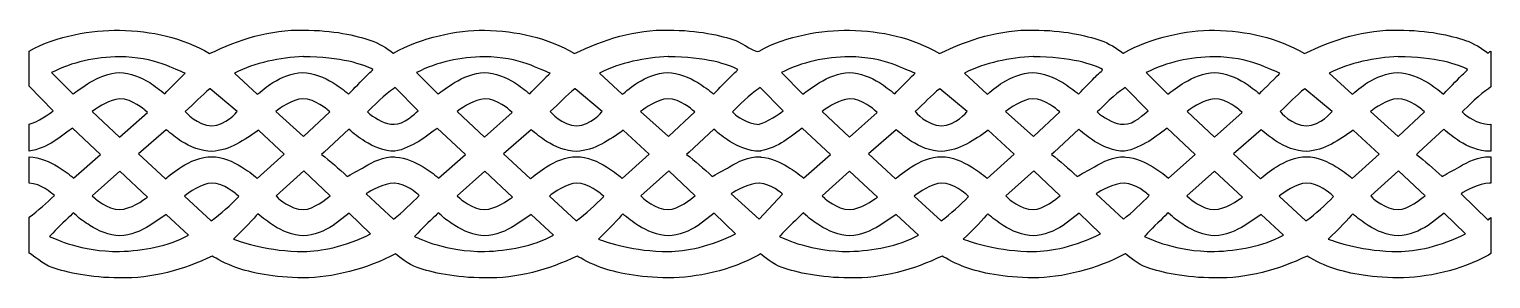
# Model space of a CAD drawing. Header units: centimetres. Extents: x -4.47 to 2.22, y 2.99 to 4.13.
import ezdxf

# ---------------------------------------------------------------- set-up
doc = ezdxf.new("R2010")
doc.units = ezdxf.units.CM
doc.header["$MEASUREMENT"] = 0
doc.layers.add('Layer 1', color=7, linetype='Continuous')

msp = doc.modelspace()

# ---------------------------------------------------------------- linework, layer by layer
at = {"layer": 'Layer 1', "color": 216}
for points, knots in [([(-4.05639, 4.12714), (-4.18506, 4.12714), (-4.34034, 4.10281), (-4.46974, 4.0317), (-4.46974, 4.0317), (-4.46974, 4.0317), (-4.46974, 3.87088), (-4.46974, 3.87088), (-4.46974, 3.87088), (-4.46974, 3.87088), (-4.35968, 3.7589), (-4.35968, 3.7589), (-4.35968, 3.7589), (-4.37444, 3.74748), (-4.43472, 3.70473), (-4.46974, 3.69728), (-4.46974, 3.69728), (-4.46974, 3.69728), (-4.46974, 3.57478), (-4.46974, 3.57478), (-4.46974, 3.57478), (-4.42946, 3.58043), (-4.3885, 3.59928), (-4.35642, 3.61912), (-4.35642, 3.61912), (-4.33238, 3.63384), (-4.2833, 3.6711), (-4.27244, 3.67999), (-4.27244, 3.67999), (-4.27244, 3.67999), (-4.14362, 3.559), (-4.14362, 3.559), (-4.14362, 3.559), (-4.14362, 3.559), (-4.26673, 3.45078), (-4.26673, 3.45078), (-4.26673, 3.45078), (-4.28769, 3.47123), (-4.31314, 3.48694), (-4.33767, 3.50339), (-4.33767, 3.50339), (-4.37464, 3.52583), (-4.42362, 3.54711), (-4.46974, 3.54848), (-4.46974, 3.54848), (-4.46974, 3.54848), (-4.46974, 3.42899), (-4.46974, 3.42899), (-4.46974, 3.42899), (-4.41461, 3.4255), (-4.36697, 3.38186), (-4.36212, 3.37789), (-4.36212, 3.37789), (-4.36212, 3.37789), (-4.35479, 3.37188), (-4.35479, 3.37188), (-4.35479, 3.37188), (-4.38707, 3.33915), (-4.43032, 3.30355), (-4.46974, 3.27268), (-4.46974, 3.27268), (-4.46974, 3.27268), (-4.46974, 3.10885), (-4.46974, 3.10885), (-4.46974, 3.10885), (-4.46974, 3.10885), (-4.46648, 3.10734), (-4.46648, 3.10734), (-4.46648, 3.10734), (-4.45065, 3.09871), (-4.40939, 3.05857), (-4.36457, 3.04347), (-4.36457, 3.04347), (-4.29522, 3.02011), (-4.1918, 2.99612), (-4.05639, 2.99612), (-4.05639, 2.99612), (-3.9044, 2.99224), (-3.76566, 3.03266), (-3.63243, 3.09532), (-3.63243, 3.09532), (-3.61613, 3.08654), (-3.56613, 3.0577), (-3.52399, 3.04347), (-3.52399, 3.04347), (-3.45485, 3.02009), (-3.35135, 2.99617), (-3.21499, 2.99612), (-3.21499, 2.99612), (-3.08637, 2.9961), (-2.92177, 3.03649), (-2.7943, 3.10584), (-2.7943, 3.10584), (-2.7943, 3.10584), (-2.79348, 3.10509), (-2.79348, 3.10509), (-2.79348, 3.10509), (-2.77608, 3.09403), (-2.73741, 3.05781), (-2.69483, 3.04347), (-2.69483, 3.04347), (-2.62548, 3.02011), (-2.52206, 2.99612), (-2.38665, 2.99612), (-2.38665, 2.99612), (-2.23466, 2.99224), (-2.09592, 3.03266), (-1.96269, 3.09532), (-1.96269, 3.09532), (-1.94639, 3.08654), (-1.89639, 3.0577), (-1.85426, 3.04347), (-1.85426, 3.04347), (-1.78511, 3.02009), (-1.68161, 2.99617), (-1.54526, 2.99612), (-1.54526, 2.99612), (-1.41664, 2.9961), (-1.26019, 3.03047), (-1.13271, 3.09983), (-1.13271, 3.09983), (-1.13271, 3.09983), (-1.12374, 3.10509), (-1.12374, 3.10509), (-1.12374, 3.10509), (-1.10634, 3.09403), (-1.06767, 3.05781), (-1.02509, 3.04347), (-1.02509, 3.04347), (-0.95574, 3.02011), (-0.85233, 2.99612), (-0.71691, 2.99612), (-0.71691, 2.99612), (-0.56492, 2.99224), (-0.42618, 3.03266), (-0.29295, 3.09532), (-0.29295, 3.09532), (-0.27665, 3.08654), (-0.22665, 3.0577), (-0.18452, 3.04347), (-0.18452, 3.04347), (-0.11538, 3.02009), (-0.01187, 2.99617), (0.12448, 2.99612), (0.12448, 2.99612), (0.2531, 2.9961), (0.41771, 3.03649), (0.54518, 3.10584), (0.54518, 3.10584), (0.54518, 3.10584), (0.54599, 3.10509), (0.54599, 3.10509), (0.54599, 3.10509), (0.5634, 3.09403), (0.60207, 3.05781), (0.64465, 3.04347), (0.64465, 3.04347), (0.71399, 3.02011), (0.81741, 2.99612), (0.95283, 2.99612), (0.95283, 2.99612), (1.10482, 2.99224), (1.24356, 3.03266), (1.37679, 3.09532), (1.37679, 3.09532), (1.39309, 3.08654), (1.44309, 3.0577), (1.48522, 3.04347), (1.48522, 3.04347), (1.55436, 3.02009), (1.65787, 2.99617), (1.79422, 2.99612), (1.79422, 2.99612), (1.92284, 2.9961), (2.07929, 3.03047), (2.20676, 3.09983), (2.20676, 3.09983), (2.20676, 3.09983), (2.21736, 3.10659), (2.21736, 3.10659), (2.21736, 3.10659), (2.21736, 3.10659), (2.21736, 3.27117), (2.21736, 3.27117), (2.21736, 3.27117), (2.20754, 3.26373), (2.20566, 3.2609), (2.20513, 3.2599), (2.20513, 3.2599), (2.20513, 3.2599), (2.08121, 3.37939), (2.08121, 3.37939), (2.08121, 3.37939), (2.09962, 3.39396), (2.16522, 3.42829), (2.21084, 3.42899), (2.21084, 3.42899), (2.21084, 3.42899), (2.21736, 3.42899), (2.21736, 3.42899), (2.21736, 3.42899), (2.21736, 3.42899), (2.21736, 3.54848), (2.21736, 3.54848), (2.21736, 3.54848), (2.21736, 3.54848), (2.21084, 3.54923), (2.21084, 3.54923), (2.21084, 3.54923), (2.1623, 3.54938), (2.11194, 3.5266), (2.07387, 3.50339), (2.07387, 3.50339), (2.04973, 3.48874), (2.00541, 3.46703), (1.99479, 3.4583), (1.99479, 3.4583), (1.95526, 3.4954), (1.91583, 3.5306), (1.87738, 3.559), (1.87738, 3.559), (1.87738, 3.559), (1.8888, 3.56952), (1.8888, 3.56952), (1.8888, 3.56952), (1.8888, 3.56952), (2.00212, 3.67473), (2.00212, 3.67473), (2.00212, 3.67473), (2.02388, 3.65365), (2.04956, 3.63657), (2.07469, 3.61912), (2.07469, 3.61912), (2.11273, 3.59551), (2.16314, 3.57391), (2.21166, 3.57403), (2.21166, 3.57403), (2.21166, 3.57403), (2.21736, 3.57478), (2.21736, 3.57478), (2.21736, 3.57478), (2.21736, 3.57478), (2.21736, 3.69728), (2.21736, 3.69728), (2.21736, 3.69728), (2.21736, 3.69728), (2.21166, 3.69653), (2.21166, 3.69653), (2.21166, 3.69653), (2.15351, 3.69727), (2.10353, 3.73904), (2.09751, 3.74387), (2.09751, 3.74387), (2.09751, 3.74387), (2.08692, 3.75364), (2.08692, 3.75364), (2.08692, 3.75364), (2.10642, 3.77435), (2.17359, 3.83888), (2.20676, 3.8596), (2.20676, 3.8596), (2.20676, 3.8596), (2.21736, 3.86862), (2.21736, 3.86862), (2.21736, 3.86862), (2.21736, 3.86862), (2.21736, 4.03095), (2.21736, 4.03095), (2.21736, 4.03095), (2.2121, 4.02842), (2.21693, 4.03257), (2.20513, 4.02193), (2.20513, 4.02193), (2.17444, 4.04631), (2.13961, 4.06642), (2.10241, 4.0798), (2.10241, 4.0798), (2.03329, 4.10358), (1.9306, 4.12707), (1.79422, 4.12714), (1.79422, 4.12714), (1.6427, 4.13091), (1.4966, 4.08374), (1.36456, 4.01968), (1.36456, 4.01968), (1.23782, 4.09589), (1.10126, 4.12207), (0.95283, 4.12714), (0.95283, 4.12714), (0.82416, 4.12714), (0.66561, 4.09379), (0.53621, 4.02268), (0.53621, 4.02268), (0.53583, 4.02285), (0.53573, 4.02273), (0.5354, 4.02193), (0.5354, 4.02193), (0.5047, 4.04631), (0.46987, 4.06642), (0.43267, 4.0798), (0.43267, 4.0798), (0.36355, 4.10358), (0.26086, 4.12707), (0.12448, 4.12714), (0.12448, 4.12714), (-0.02704, 4.13091), (-0.17314, 4.08374), (-0.30518, 4.01968), (-0.30518, 4.01968), (-0.43191, 4.09589), (-0.56848, 4.12207), (-0.71691, 4.12714), (-0.71691, 4.12714), (-0.84558, 4.12714), (-1.00087, 4.10281), (-1.13027, 4.0317), (-1.13027, 4.0317), (-1.14131, 4.01954), (-1.21021, 4.06796), (-1.23707, 4.0798), (-1.23707, 4.0798), (-1.30619, 4.10358), (-1.40888, 4.12707), (-1.54526, 4.12714), (-1.54526, 4.12714), (-1.69678, 4.13091), (-1.84288, 4.08374), (-1.97492, 4.01968), (-1.97492, 4.01968), (-2.10165, 4.09589), (-2.23821, 4.12207), (-2.38665, 4.12714), (-2.38665, 4.12714), (-2.51532, 4.12714), (-2.67387, 4.09379), (-2.80327, 4.02268), (-2.80327, 4.02268), (-2.80365, 4.02285), (-2.80375, 4.02273), (-2.80408, 4.02193), (-2.80408, 4.02193), (-2.83477, 4.04631), (-2.86961, 4.06642), (-2.90681, 4.0798), (-2.90681, 4.0798), (-2.97592, 4.10358), (-3.07861, 4.12707), (-3.21499, 4.12714), (-3.21499, 4.12714), (-3.36652, 4.13091), (-3.51262, 4.08374), (-3.64466, 4.01968), (-3.64466, 4.01968), (-3.77139, 4.09589), (-3.90795, 4.12207), (-4.05639, 4.12714)], [0, 0, 0, 0, 0.0111111, 0.0111111, 0.0111111, 0.0111111, 0.0222222, 0.0222222, 0.0222222, 0.0222222, 0.0333333, 0.0333333, 0.0333333, 0.0333333, 0.0444444, 0.0444444, 0.0444444, 0.0444444, 0.0555556, 0.0555556, 0.0555556, 0.0555556, 0.0666667, 0.0666667, 0.0666667, 0.0666667, 0.0777778, 0.0777778, 0.0777778, 0.0777778, 0.0888889, 0.0888889, 0.0888889, 0.0888889, 0.1, 0.1, 0.1, 0.1, 0.1111111, 0.1111111, 0.1111111, 0.1111111, 0.1222222, 0.1222222, 0.1222222, 0.1222222, 0.1333333, 0.1333333, 0.1333333, 0.1333333, 0.1444444, 0.1444444, 0.1444444, 0.1444444, 0.1555556, 0.1555556, 0.1555556, 0.1555556, 0.1666667, 0.1666667, 0.1666667, 0.1666667, 0.1777778, 0.1777778, 0.1777778, 0.1777778, 0.1888889, 0.1888889, 0.1888889, 0.1888889, 0.2, 0.2, 0.2, 0.2, 0.2111111, 0.2111111, 0.2111111, 0.2111111, 0.2222222, 0.2222222, 0.2222222, 0.2222222, 0.2333333, 0.2333333, 0.2333333, 0.2333333, 0.2444444, 0.2444444, 0.2444444, 0.2444444, 0.2555556, 0.2555556, 0.2555556, 0.2555556, 0.2666667, 0.2666667, 0.2666667, 0.2666667, 0.2777778, 0.2777778, 0.2777778, 0.2777778, 0.2888889, 0.2888889, 0.2888889, 0.2888889, 0.3, 0.3, 0.3, 0.3, 0.3111111, 0.3111111, 0.3111111, 0.3111111, 0.3222222, 0.3222222, 0.3222222, 0.3222222, 0.3333333, 0.3333333, 0.3333333, 0.3333333, 0.3444444, 0.3444444, 0.3444444, 0.3444444, 0.3555556, 0.3555556, 0.3555556, 0.3555556, 0.3666667, 0.3666667, 0.3666667, 0.3666667, 0.3777778, 0.3777778, 0.3777778, 0.3777778, 0.3888889, 0.3888889, 0.3888889, 0.3888889, 0.4, 0.4, 0.4, 0.4, 0.4111111, 0.4111111, 0.4111111, 0.4111111, 0.4222222, 0.4222222, 0.4222222, 0.4222222, 0.4333333, 0.4333333, 0.4333333, 0.4333333, 0.4444444, 0.4444444, 0.4444444, 0.4444444, 0.4555556, 0.4555556, 0.4555556, 0.4555556, 0.4666667, 0.4666667, 0.4666667, 0.4666667, 0.4777778, 0.4777778, 0.4777778, 0.4777778, 0.4888889, 0.4888889, 0.4888889, 0.4888889, 0.5, 0.5, 0.5, 0.5, 0.5111111, 0.5111111, 0.5111111, 0.5111111, 0.5222222, 0.5222222, 0.5222222, 0.5222222, 0.5333333, 0.5333333, 0.5333333, 0.5333333, 0.5444444, 0.5444444, 0.5444444, 0.5444444, 0.5555556, 0.5555556, 0.5555556, 0.5555556, 0.5666667, 0.5666667, 0.5666667, 0.5666667, 0.5777778, 0.5777778, 0.5777778, 0.5777778, 0.5888889, 0.5888889, 0.5888889, 0.5888889, 0.6, 0.6, 0.6, 0.6, 0.6111111, 0.6111111, 0.6111111, 0.6111111, 0.6222222, 0.6222222, 0.6222222, 0.6222222, 0.6333333, 0.6333333, 0.6333333, 0.6333333, 0.6444444, 0.6444444, 0.6444444, 0.6444444, 0.6555556, 0.6555556, 0.6555556, 0.6555556, 0.6666667, 0.6666667, 0.6666667, 0.6666667, 0.6777778, 0.6777778, 0.6777778, 0.6777778, 0.6888889, 0.6888889, 0.6888889, 0.6888889, 0.7, 0.7, 0.7, 0.7, 0.7111111, 0.7111111, 0.7111111, 0.7111111, 0.7222222, 0.7222222, 0.7222222, 0.7222222, 0.7333333, 0.7333333, 0.7333333, 0.7333333, 0.7444444, 0.7444444, 0.7444444, 0.7444444, 0.7555556, 0.7555556, 0.7555556, 0.7555556, 0.7666667, 0.7666667, 0.7666667, 0.7666667, 0.7777778, 0.7777778, 0.7777778, 0.7777778, 0.7888889, 0.7888889, 0.7888889, 0.7888889, 0.8, 0.8, 0.8, 0.8, 0.8111111, 0.8111111, 0.8111111, 0.8111111, 0.8222222, 0.8222222, 0.8222222, 0.8222222, 0.8333333, 0.8333333, 0.8333333, 0.8333333, 0.8444444, 0.8444444, 0.8444444, 0.8444444, 0.8555556, 0.8555556, 0.8555556, 0.8555556, 0.8666667, 0.8666667, 0.8666667, 0.8666667, 0.8777778, 0.8777778, 0.8777778, 0.8777778, 0.8888889, 0.8888889, 0.8888889, 0.8888889, 0.9, 0.9, 0.9, 0.9, 0.9111111, 0.9111111, 0.9111111, 0.9111111, 0.9222222, 0.9222222, 0.9222222, 0.9222222, 0.9333333, 0.9333333, 0.9333333, 0.9333333, 0.9444444, 0.9444444, 0.9444444, 0.9444444, 0.9555556, 0.9555556, 0.9555556, 0.9555556, 0.9666667, 0.9666667, 0.9666667, 0.9666667, 0.9777778, 0.9777778, 0.9777778, 0.9777778, 1, 1, 1, 1]), ([(-4.05639, 4.0054), (-3.89641, 4.00542), (-3.79708, 3.94441), (-3.75635, 3.93025), (-3.75635, 3.93025), (-3.76591, 3.92093), (-3.83001, 3.85886), (-3.8493, 3.83631), (-3.8493, 3.83631), (-3.87128, 3.85438), (-3.8944, 3.87135), (-3.9186, 3.88741), (-3.9186, 3.88741), (-3.95717, 3.91064), (-4.00782, 3.9334), (-4.05639, 3.93325), (-4.05639, 3.93325), (-4.10399, 3.9334), (-4.15502, 3.91064), (-4.19336, 3.88741), (-4.19336, 3.88741), (-4.21765, 3.87274), (-4.25837, 3.84353), (-4.26918, 3.83481), (-4.26918, 3.83481), (-4.26918, 3.83481), (-4.36783, 3.93325), (-4.36783, 3.93325), (-4.36783, 3.93325), (-4.27305, 3.98075), (-4.16795, 4.00547), (-4.05639, 4.0054)], [0, 0, 0, 0, 0.1111111, 0.1111111, 0.1111111, 0.1111111, 0.2222222, 0.2222222, 0.2222222, 0.2222222, 0.3333333, 0.3333333, 0.3333333, 0.3333333, 0.4444444, 0.4444444, 0.4444444, 0.4444444, 0.5555556, 0.5555556, 0.5555556, 0.5555556, 0.6666667, 0.6666667, 0.6666667, 0.6666667, 0.7777778, 0.7777778, 0.7777778, 0.7777778, 1, 1, 1, 1]), ([(-3.21581, 4.00615), (-3.21581, 4.00615), (-3.21499, 4.00615), (-3.21499, 4.00615), (-3.21499, 4.00615), (-3.21499, 4.00615), (-3.21499, 4.0054), (-3.21499, 4.0054), (-3.21499, 4.0054), (-3.04665, 4.00542), (-2.93539, 3.9697), (-2.89784, 3.94678), (-2.89784, 3.94678), (-2.89498, 3.94855), (-2.92356, 3.92142), (-2.93453, 3.91071), (-2.93453, 3.91071), (-2.96023, 3.88411), (-2.99971, 3.84519), (-3.00872, 3.83405), (-3.00872, 3.83405), (-3.02906, 3.8555), (-3.05561, 3.87091), (-3.08047, 3.88741), (-3.08047, 3.88741), (-3.11904, 3.91067), (-3.1705, 3.9334), (-3.21907, 3.93325), (-3.21907, 3.93325), (-3.26665, 3.9334), (-3.31687, 3.91062), (-3.35523, 3.88741), (-3.35523, 3.88741), (-3.37885, 3.87315), (-3.41424, 3.84373), (-3.42616, 3.83405), (-3.42616, 3.83405), (-3.42616, 3.83405), (-3.53052, 3.93025), (-3.53052, 3.93025), (-3.53052, 3.93025), (-3.43691, 3.97916), (-3.32173, 4.00157), (-3.21581, 4.00615)], [0, 0, 0, 0, 0.0833333, 0.0833333, 0.0833333, 0.0833333, 0.1666667, 0.1666667, 0.1666667, 0.1666667, 0.25, 0.25, 0.25, 0.25, 0.3333333, 0.3333333, 0.3333333, 0.3333333, 0.4166667, 0.4166667, 0.4166667, 0.4166667, 0.5, 0.5, 0.5, 0.5, 0.5833333, 0.5833333, 0.5833333, 0.5833333, 0.6666667, 0.6666667, 0.6666667, 0.6666667, 0.75, 0.75, 0.75, 0.75, 0.8333333, 0.8333333, 0.8333333, 0.8333333, 1, 1, 1, 1]), ([(-2.38665, 4.0054), (-2.22667, 4.00542), (-2.12735, 3.94441), (-2.08662, 3.93025), (-2.08662, 3.93025), (-2.09617, 3.92093), (-2.16027, 3.85886), (-2.17956, 3.83631), (-2.17956, 3.83631), (-2.20154, 3.85438), (-2.22467, 3.87135), (-2.24886, 3.88741), (-2.24886, 3.88741), (-2.28743, 3.91064), (-2.33808, 3.9334), (-2.38665, 3.93325), (-2.38665, 3.93325), (-2.43425, 3.9334), (-2.48528, 3.91064), (-2.52362, 3.88741), (-2.52362, 3.88741), (-2.54791, 3.87274), (-2.58863, 3.84353), (-2.59944, 3.83481), (-2.59944, 3.83481), (-2.59944, 3.83481), (-2.69809, 3.93325), (-2.69809, 3.93325), (-2.69809, 3.93325), (-2.60332, 3.98075), (-2.49821, 4.00547), (-2.38665, 4.0054)], [0, 0, 0, 0, 0.1111111, 0.1111111, 0.1111111, 0.1111111, 0.2222222, 0.2222222, 0.2222222, 0.2222222, 0.3333333, 0.3333333, 0.3333333, 0.3333333, 0.4444444, 0.4444444, 0.4444444, 0.4444444, 0.5555556, 0.5555556, 0.5555556, 0.5555556, 0.6666667, 0.6666667, 0.6666667, 0.6666667, 0.7777778, 0.7777778, 0.7777778, 0.7777778, 1, 1, 1, 1]), ([(-1.54607, 4.00615), (-1.54607, 4.00615), (-1.54526, 4.00615), (-1.54526, 4.00615), (-1.54526, 4.00615), (-1.54526, 4.00615), (-1.54526, 4.0054), (-1.54526, 4.0054), (-1.54526, 4.0054), (-1.37691, 4.00542), (-1.26566, 3.9697), (-1.2281, 3.94678), (-1.2281, 3.94678), (-1.22524, 3.94855), (-1.25382, 3.92142), (-1.26479, 3.91071), (-1.26479, 3.91071), (-1.29049, 3.88411), (-1.32997, 3.84519), (-1.33898, 3.83405), (-1.33898, 3.83405), (-1.35932, 3.8555), (-1.38588, 3.87091), (-1.41073, 3.88741), (-1.41073, 3.88741), (-1.4493, 3.91067), (-1.50076, 3.9334), (-1.54933, 3.93325), (-1.54933, 3.93325), (-1.59691, 3.9334), (-1.64713, 3.91062), (-1.68549, 3.88741), (-1.68549, 3.88741), (-1.70911, 3.87315), (-1.7445, 3.84373), (-1.75642, 3.83405), (-1.75642, 3.83405), (-1.75642, 3.83405), (-1.86078, 3.93025), (-1.86078, 3.93025), (-1.86078, 3.93025), (-1.76717, 3.97916), (-1.65199, 4.00157), (-1.54607, 4.00615)], [0, 0, 0, 0, 0.0833333, 0.0833333, 0.0833333, 0.0833333, 0.1666667, 0.1666667, 0.1666667, 0.1666667, 0.25, 0.25, 0.25, 0.25, 0.3333333, 0.3333333, 0.3333333, 0.3333333, 0.4166667, 0.4166667, 0.4166667, 0.4166667, 0.5, 0.5, 0.5, 0.5, 0.5833333, 0.5833333, 0.5833333, 0.5833333, 0.6666667, 0.6666667, 0.6666667, 0.6666667, 0.75, 0.75, 0.75, 0.75, 0.8333333, 0.8333333, 0.8333333, 0.8333333, 1, 1, 1, 1]), ([(-0.71691, 4.0054), (-0.55694, 4.00542), (-0.45761, 3.94441), (-0.41688, 3.93025), (-0.41688, 3.93025), (-0.42644, 3.92093), (-0.49053, 3.85886), (-0.50982, 3.83631), (-0.50982, 3.83631), (-0.5318, 3.85438), (-0.55493, 3.87135), (-0.57912, 3.88741), (-0.57912, 3.88741), (-0.61769, 3.91064), (-0.66834, 3.9334), (-0.71691, 3.93325), (-0.71691, 3.93325), (-0.76451, 3.9334), (-0.81555, 3.91064), (-0.85388, 3.88741), (-0.85388, 3.88741), (-0.87818, 3.87274), (-0.9189, 3.84353), (-0.9297, 3.83481), (-0.9297, 3.83481), (-0.9297, 3.83481), (-1.02835, 3.93325), (-1.02835, 3.93325), (-1.02835, 3.93325), (-0.93358, 3.98075), (-0.82847, 4.00547), (-0.71691, 4.0054)], [0, 0, 0, 0, 0.1111111, 0.1111111, 0.1111111, 0.1111111, 0.2222222, 0.2222222, 0.2222222, 0.2222222, 0.3333333, 0.3333333, 0.3333333, 0.3333333, 0.4444444, 0.4444444, 0.4444444, 0.4444444, 0.5555556, 0.5555556, 0.5555556, 0.5555556, 0.6666667, 0.6666667, 0.6666667, 0.6666667, 0.7777778, 0.7777778, 0.7777778, 0.7777778, 1, 1, 1, 1]), ([(0.12367, 4.00615), (0.12367, 4.00615), (0.12448, 4.00615), (0.12448, 4.00615), (0.12448, 4.00615), (0.12448, 4.00615), (0.12448, 4.0054), (0.12448, 4.0054), (0.12448, 4.0054), (0.29283, 4.00542), (0.40408, 3.9697), (0.44164, 3.94678), (0.44164, 3.94678), (0.4445, 3.94855), (0.41592, 3.92142), (0.40495, 3.91071), (0.40495, 3.91071), (0.37924, 3.88411), (0.33976, 3.84519), (0.33075, 3.83405), (0.33075, 3.83405), (0.31042, 3.8555), (0.28386, 3.87091), (0.25901, 3.88741), (0.25901, 3.88741), (0.22044, 3.91067), (0.16897, 3.9334), (0.12041, 3.93325), (0.12041, 3.93325), (0.07283, 3.9334), (0.02261, 3.91062), (-0.01575, 3.88741), (-0.01575, 3.88741), (-0.03937, 3.87315), (-0.07476, 3.84373), (-0.08668, 3.83405), (-0.08668, 3.83405), (-0.08668, 3.83405), (-0.19104, 3.93025), (-0.19104, 3.93025), (-0.19104, 3.93025), (-0.09743, 3.97916), (0.01775, 4.00157), (0.12367, 4.00615)], [0, 0, 0, 0, 0.0833333, 0.0833333, 0.0833333, 0.0833333, 0.1666667, 0.1666667, 0.1666667, 0.1666667, 0.25, 0.25, 0.25, 0.25, 0.3333333, 0.3333333, 0.3333333, 0.3333333, 0.4166667, 0.4166667, 0.4166667, 0.4166667, 0.5, 0.5, 0.5, 0.5, 0.5833333, 0.5833333, 0.5833333, 0.5833333, 0.6666667, 0.6666667, 0.6666667, 0.6666667, 0.75, 0.75, 0.75, 0.75, 0.8333333, 0.8333333, 0.8333333, 0.8333333, 1, 1, 1, 1]), ([(0.95283, 4.0054), (1.1128, 4.00542), (1.21213, 3.94441), (1.25286, 3.93025), (1.25286, 3.93025), (1.2433, 3.92093), (1.17921, 3.85886), (1.15992, 3.83631), (1.15992, 3.83631), (1.13794, 3.85438), (1.11481, 3.87135), (1.09062, 3.88741), (1.09062, 3.88741), (1.05205, 3.91064), (1.0014, 3.9334), (0.95283, 3.93325), (0.95283, 3.93325), (0.90523, 3.9334), (0.85419, 3.91064), (0.81586, 3.88741), (0.81586, 3.88741), (0.79156, 3.87274), (0.75084, 3.84353), (0.74004, 3.83481), (0.74004, 3.83481), (0.74004, 3.83481), (0.64138, 3.93325), (0.64138, 3.93325), (0.64138, 3.93325), (0.73616, 3.98075), (0.84127, 4.00547), (0.95283, 4.0054)], [0, 0, 0, 0, 0.1111111, 0.1111111, 0.1111111, 0.1111111, 0.2222222, 0.2222222, 0.2222222, 0.2222222, 0.3333333, 0.3333333, 0.3333333, 0.3333333, 0.4444444, 0.4444444, 0.4444444, 0.4444444, 0.5555556, 0.5555556, 0.5555556, 0.5555556, 0.6666667, 0.6666667, 0.6666667, 0.6666667, 0.7777778, 0.7777778, 0.7777778, 0.7777778, 1, 1, 1, 1]), ([(1.79341, 4.00615), (1.79341, 4.00615), (1.79422, 4.00615), (1.79422, 4.00615), (1.79422, 4.00615), (1.79422, 4.00615), (1.79422, 4.0054), (1.79422, 4.0054), (1.79422, 4.0054), (1.96257, 4.00542), (2.07382, 3.9697), (2.11137, 3.94678), (2.11137, 3.94678), (2.11424, 3.94855), (2.08566, 3.92142), (2.07469, 3.91071), (2.07469, 3.91071), (2.04898, 3.88411), (2.0095, 3.84519), (2.00049, 3.83405), (2.00049, 3.83405), (1.98016, 3.8555), (1.9536, 3.87091), (1.92875, 3.88741), (1.92875, 3.88741), (1.89018, 3.91067), (1.83871, 3.9334), (1.79015, 3.93325), (1.79015, 3.93325), (1.74257, 3.9334), (1.69235, 3.91062), (1.65399, 3.88741), (1.65399, 3.88741), (1.63037, 3.87315), (1.59498, 3.84373), (1.58306, 3.83405), (1.58306, 3.83405), (1.58306, 3.83405), (1.4787, 3.93025), (1.4787, 3.93025), (1.4787, 3.93025), (1.57231, 3.97916), (1.68749, 4.00157), (1.79341, 4.00615)], [0, 0, 0, 0, 0.0833333, 0.0833333, 0.0833333, 0.0833333, 0.1666667, 0.1666667, 0.1666667, 0.1666667, 0.25, 0.25, 0.25, 0.25, 0.3333333, 0.3333333, 0.3333333, 0.3333333, 0.4166667, 0.4166667, 0.4166667, 0.4166667, 0.5, 0.5, 0.5, 0.5, 0.5833333, 0.5833333, 0.5833333, 0.5833333, 0.6666667, 0.6666667, 0.6666667, 0.6666667, 0.75, 0.75, 0.75, 0.75, 0.8333333, 0.8333333, 0.8333333, 0.8333333, 1, 1, 1, 1]), ([(-4.05639, 3.81376), (-3.99547, 3.81282), (-3.94333, 3.76297), (-3.94143, 3.76191), (-3.94143, 3.76191), (-3.94143, 3.76191), (-3.9292, 3.75139), (-3.9292, 3.75139), (-3.9292, 3.75139), (-3.9292, 3.75139), (-4.05639, 3.63791), (-4.05639, 3.63791), (-4.05639, 3.63791), (-4.05639, 3.63791), (-4.18113, 3.75515), (-4.18113, 3.75515), (-4.18113, 3.75515), (-4.14444, 3.78443), (-4.10408, 3.80541), (-4.05639, 3.81376)], [0, 0, 0, 0, 0.1666667, 0.1666667, 0.1666667, 0.1666667, 0.3333333, 0.3333333, 0.3333333, 0.3333333, 0.5, 0.5, 0.5, 0.5, 0.6666667, 0.6666667, 0.6666667, 0.6666667, 1, 1, 1, 1]), ([(-3.64303, 3.8596), (-3.64287, 3.85974), (-3.64237, 3.85948), (-3.64221, 3.8596), (-3.64221, 3.8596), (-3.64221, 3.8596), (-3.51829, 3.75515), (-3.51829, 3.75515), (-3.51829, 3.75515), (-3.51829, 3.75515), (-3.57133, 3.69052), (-3.63487, 3.69052), (-3.63487, 3.69052), (-3.70075, 3.69052), (-3.75554, 3.75515), (-3.75554, 3.75515), (-3.75554, 3.75515), (-3.71414, 3.79259), (-3.68267, 3.82859), (-3.64303, 3.8596)], [0, 0, 0, 0, 0.1666667, 0.1666667, 0.1666667, 0.1666667, 0.3333333, 0.3333333, 0.3333333, 0.3333333, 0.5, 0.5, 0.5, 0.5, 0.6666667, 0.6666667, 0.6666667, 0.6666667, 1, 1, 1, 1]), ([(-3.21907, 3.81376), (-3.15816, 3.81282), (-3.10601, 3.76297), (-3.10411, 3.76191), (-3.10411, 3.76191), (-3.10411, 3.76191), (-3.09433, 3.75364), (-3.09433, 3.75364), (-3.09433, 3.75364), (-3.09433, 3.75364), (-3.21499, 3.64092), (-3.21499, 3.64092), (-3.21499, 3.64092), (-3.21499, 3.64092), (-3.34218, 3.75515), (-3.34218, 3.75515), (-3.34218, 3.75515), (-3.32419, 3.7696), (-3.26391, 3.81304), (-3.21907, 3.81376)], [0, 0, 0, 0, 0.1666667, 0.1666667, 0.1666667, 0.1666667, 0.3333333, 0.3333333, 0.3333333, 0.3333333, 0.5, 0.5, 0.5, 0.5, 0.6666667, 0.6666667, 0.6666667, 0.6666667, 1, 1, 1, 1]), ([(-2.79511, 3.86562), (-2.79511, 3.86562), (-2.68994, 3.7589), (-2.68994, 3.7589), (-2.68994, 3.7589), (-2.70471, 3.74748), (-2.75674, 3.69411), (-2.80001, 3.69728), (-2.80001, 3.69728), (-2.84282, 3.69788), (-2.87829, 3.71999), (-2.9117, 3.74387), (-2.9117, 3.74387), (-2.9117, 3.74387), (-2.9223, 3.75364), (-2.9223, 3.75364), (-2.9223, 3.75364), (-2.9028, 3.77435), (-2.83563, 3.83888), (-2.80245, 3.8596), (-2.80245, 3.8596), (-2.80245, 3.8596), (-2.79511, 3.86562), (-2.79511, 3.86562)], [0, 0, 0, 0, 0.1428571, 0.1428571, 0.1428571, 0.1428571, 0.2857143, 0.2857143, 0.2857143, 0.2857143, 0.4285714, 0.4285714, 0.4285714, 0.4285714, 0.5714286, 0.5714286, 0.5714286, 0.5714286, 0.7142857, 0.7142857, 0.7142857, 0.7142857, 1, 1, 1, 1]), ([(-2.38665, 3.81376), (-2.32574, 3.81282), (-2.27359, 3.76297), (-2.27169, 3.76191), (-2.27169, 3.76191), (-2.27169, 3.76191), (-2.25946, 3.75139), (-2.25946, 3.75139), (-2.25946, 3.75139), (-2.25946, 3.75139), (-2.38665, 3.63791), (-2.38665, 3.63791), (-2.38665, 3.63791), (-2.38665, 3.63791), (-2.51139, 3.75515), (-2.51139, 3.75515), (-2.51139, 3.75515), (-2.4747, 3.78443), (-2.43434, 3.80541), (-2.38665, 3.81376)], [0, 0, 0, 0, 0.1666667, 0.1666667, 0.1666667, 0.1666667, 0.3333333, 0.3333333, 0.3333333, 0.3333333, 0.5, 0.5, 0.5, 0.5, 0.6666667, 0.6666667, 0.6666667, 0.6666667, 1, 1, 1, 1]), ([(-1.97329, 3.8596), (-1.97313, 3.85974), (-1.97263, 3.85948), (-1.97247, 3.8596), (-1.97247, 3.8596), (-1.97247, 3.8596), (-1.84855, 3.75515), (-1.84855, 3.75515), (-1.84855, 3.75515), (-1.84855, 3.75515), (-1.90159, 3.69052), (-1.96514, 3.69052), (-1.96514, 3.69052), (-2.03101, 3.69052), (-2.0858, 3.75515), (-2.0858, 3.75515), (-2.0858, 3.75515), (-2.0444, 3.79259), (-2.01293, 3.82859), (-1.97329, 3.8596)], [0, 0, 0, 0, 0.1666667, 0.1666667, 0.1666667, 0.1666667, 0.3333333, 0.3333333, 0.3333333, 0.3333333, 0.5, 0.5, 0.5, 0.5, 0.6666667, 0.6666667, 0.6666667, 0.6666667, 1, 1, 1, 1]), ([(-1.54933, 3.81376), (-1.48842, 3.81282), (-1.43628, 3.76297), (-1.43437, 3.76191), (-1.43437, 3.76191), (-1.43437, 3.76191), (-1.42459, 3.75364), (-1.42459, 3.75364), (-1.42459, 3.75364), (-1.42459, 3.75364), (-1.54526, 3.64092), (-1.54526, 3.64092), (-1.54526, 3.64092), (-1.54526, 3.64092), (-1.67244, 3.75515), (-1.67244, 3.75515), (-1.67244, 3.75515), (-1.65445, 3.7696), (-1.59418, 3.81304), (-1.54933, 3.81376)], [0, 0, 0, 0, 0.1666667, 0.1666667, 0.1666667, 0.1666667, 0.3333333, 0.3333333, 0.3333333, 0.3333333, 0.5, 0.5, 0.5, 0.5, 0.6666667, 0.6666667, 0.6666667, 0.6666667, 1, 1, 1, 1]), ([(-1.12538, 3.86562), (-1.12538, 3.86562), (-1.0202, 3.7589), (-1.0202, 3.7589), (-1.0202, 3.7589), (-1.03497, 3.74748), (-1.09524, 3.70473), (-1.13027, 3.69728), (-1.13027, 3.69728), (-1.13027, 3.69728), (-1.13027, 3.69653), (-1.13027, 3.69653), (-1.13027, 3.69653), (-1.18735, 3.6984), (-1.23603, 3.73911), (-1.24196, 3.74387), (-1.24196, 3.74387), (-1.24196, 3.74387), (-1.25256, 3.75364), (-1.25256, 3.75364), (-1.25256, 3.75364), (-1.23306, 3.77435), (-1.16589, 3.83888), (-1.13271, 3.8596), (-1.13271, 3.8596), (-1.13271, 3.8596), (-1.12538, 3.86562), (-1.12538, 3.86562)], [0, 0, 0, 0, 0.125, 0.125, 0.125, 0.125, 0.25, 0.25, 0.25, 0.25, 0.375, 0.375, 0.375, 0.375, 0.5, 0.5, 0.5, 0.5, 0.625, 0.625, 0.625, 0.625, 0.75, 0.75, 0.75, 0.75, 1, 1, 1, 1]), ([(-0.71691, 3.81376), (-0.656, 3.81282), (-0.60385, 3.76297), (-0.60195, 3.76191), (-0.60195, 3.76191), (-0.60195, 3.76191), (-0.58972, 3.75139), (-0.58972, 3.75139), (-0.58972, 3.75139), (-0.58972, 3.75139), (-0.71691, 3.63791), (-0.71691, 3.63791), (-0.71691, 3.63791), (-0.71691, 3.63791), (-0.84165, 3.75515), (-0.84165, 3.75515), (-0.84165, 3.75515), (-0.80496, 3.78443), (-0.7646, 3.80541), (-0.71691, 3.81376)], [0, 0, 0, 0, 0.1666667, 0.1666667, 0.1666667, 0.1666667, 0.3333333, 0.3333333, 0.3333333, 0.3333333, 0.5, 0.5, 0.5, 0.5, 0.6666667, 0.6666667, 0.6666667, 0.6666667, 1, 1, 1, 1]), ([(-0.30355, 3.8596), (-0.30339, 3.85974), (-0.3029, 3.85948), (-0.30274, 3.8596), (-0.30274, 3.8596), (-0.30274, 3.8596), (-0.17881, 3.75515), (-0.17881, 3.75515), (-0.17881, 3.75515), (-0.17881, 3.75515), (-0.23186, 3.69052), (-0.2954, 3.69052), (-0.2954, 3.69052), (-0.36127, 3.69052), (-0.41606, 3.75515), (-0.41606, 3.75515), (-0.41606, 3.75515), (-0.37466, 3.79259), (-0.34319, 3.82859), (-0.30355, 3.8596)], [0, 0, 0, 0, 0.1666667, 0.1666667, 0.1666667, 0.1666667, 0.3333333, 0.3333333, 0.3333333, 0.3333333, 0.5, 0.5, 0.5, 0.5, 0.6666667, 0.6666667, 0.6666667, 0.6666667, 1, 1, 1, 1]), ([(0.12041, 3.81376), (0.18132, 3.81282), (0.23346, 3.76297), (0.23536, 3.76191), (0.23536, 3.76191), (0.23536, 3.76191), (0.24515, 3.75364), (0.24515, 3.75364), (0.24515, 3.75364), (0.24515, 3.75364), (0.12448, 3.64092), (0.12448, 3.64092), (0.12448, 3.64092), (0.12448, 3.64092), (-0.0027, 3.75515), (-0.0027, 3.75515), (-0.0027, 3.75515), (0.01529, 3.7696), (0.07556, 3.81304), (0.12041, 3.81376)], [0, 0, 0, 0, 0.1666667, 0.1666667, 0.1666667, 0.1666667, 0.3333333, 0.3333333, 0.3333333, 0.3333333, 0.5, 0.5, 0.5, 0.5, 0.6666667, 0.6666667, 0.6666667, 0.6666667, 1, 1, 1, 1]), ([(0.54436, 3.86562), (0.54436, 3.86562), (0.64954, 3.7589), (0.64954, 3.7589), (0.64954, 3.7589), (0.63477, 3.74748), (0.58273, 3.69411), (0.53947, 3.69728), (0.53947, 3.69728), (0.49666, 3.69788), (0.46119, 3.71999), (0.42778, 3.74387), (0.42778, 3.74387), (0.42778, 3.74387), (0.41718, 3.75364), (0.41718, 3.75364), (0.41718, 3.75364), (0.43668, 3.77435), (0.50385, 3.83888), (0.53703, 3.8596), (0.53703, 3.8596), (0.53703, 3.8596), (0.54436, 3.86562), (0.54436, 3.86562)], [0, 0, 0, 0, 0.1428571, 0.1428571, 0.1428571, 0.1428571, 0.2857143, 0.2857143, 0.2857143, 0.2857143, 0.4285714, 0.4285714, 0.4285714, 0.4285714, 0.5714286, 0.5714286, 0.5714286, 0.5714286, 0.7142857, 0.7142857, 0.7142857, 0.7142857, 1, 1, 1, 1]), ([(0.95283, 3.81376), (1.01374, 3.81282), (1.06589, 3.76297), (1.06779, 3.76191), (1.06779, 3.76191), (1.06779, 3.76191), (1.08002, 3.75139), (1.08002, 3.75139), (1.08002, 3.75139), (1.08002, 3.75139), (0.95283, 3.63791), (0.95283, 3.63791), (0.95283, 3.63791), (0.95283, 3.63791), (0.82809, 3.75515), (0.82809, 3.75515), (0.82809, 3.75515), (0.86478, 3.78443), (0.90513, 3.80541), (0.95283, 3.81376)], [0, 0, 0, 0, 0.1666667, 0.1666667, 0.1666667, 0.1666667, 0.3333333, 0.3333333, 0.3333333, 0.3333333, 0.5, 0.5, 0.5, 0.5, 0.6666667, 0.6666667, 0.6666667, 0.6666667, 1, 1, 1, 1]), ([(1.36619, 3.8596), (1.36635, 3.85974), (1.36684, 3.85948), (1.367, 3.8596), (1.367, 3.8596), (1.367, 3.8596), (1.49093, 3.75515), (1.49093, 3.75515), (1.49093, 3.75515), (1.49093, 3.75515), (1.43788, 3.69052), (1.37434, 3.69052), (1.37434, 3.69052), (1.30847, 3.69052), (1.25368, 3.75515), (1.25368, 3.75515), (1.25368, 3.75515), (1.29508, 3.79259), (1.32655, 3.82859), (1.36619, 3.8596)], [0, 0, 0, 0, 0.1666667, 0.1666667, 0.1666667, 0.1666667, 0.3333333, 0.3333333, 0.3333333, 0.3333333, 0.5, 0.5, 0.5, 0.5, 0.6666667, 0.6666667, 0.6666667, 0.6666667, 1, 1, 1, 1]), ([(1.79015, 3.81376), (1.85106, 3.81282), (1.9032, 3.76297), (1.9051, 3.76191), (1.9051, 3.76191), (1.9051, 3.76191), (1.91489, 3.75364), (1.91489, 3.75364), (1.91489, 3.75364), (1.91489, 3.75364), (1.79422, 3.64092), (1.79422, 3.64092), (1.79422, 3.64092), (1.79422, 3.64092), (1.66703, 3.75515), (1.66703, 3.75515), (1.66703, 3.75515), (1.68503, 3.7696), (1.7453, 3.81304), (1.79015, 3.81376)], [0, 0, 0, 0, 0.1666667, 0.1666667, 0.1666667, 0.1666667, 0.3333333, 0.3333333, 0.3333333, 0.3333333, 0.5, 0.5, 0.5, 0.5, 0.6666667, 0.6666667, 0.6666667, 0.6666667, 1, 1, 1, 1]), ([(-2.6027, 3.67999), (-2.6027, 3.67999), (-2.47388, 3.559), (-2.47388, 3.559), (-2.47388, 3.559), (-2.47388, 3.559), (-2.597, 3.45078), (-2.597, 3.45078), (-2.597, 3.45078), (-2.61796, 3.47123), (-2.6434, 3.48694), (-2.66793, 3.50339), (-2.66793, 3.50339), (-2.7027, 3.52449), (-2.74821, 3.54427), (-2.79185, 3.54773), (-2.79185, 3.54773), (-2.79185, 3.54773), (-2.79837, 3.54923), (-2.79837, 3.54923), (-2.79837, 3.54923), (-2.84692, 3.54938), (-2.89727, 3.5266), (-2.93535, 3.50339), (-2.93535, 3.50339), (-2.95949, 3.48874), (-3.0038, 3.46703), (-3.01443, 3.4583), (-3.01443, 3.4583), (-3.05396, 3.4954), (-3.09339, 3.5306), (-3.13183, 3.559), (-3.13183, 3.559), (-3.13183, 3.559), (-3.12042, 3.56952), (-3.12042, 3.56952), (-3.12042, 3.56952), (-3.12042, 3.56952), (-3.00709, 3.67473), (-3.00709, 3.67473), (-3.00709, 3.67473), (-2.98533, 3.65365), (-2.95965, 3.63657), (-2.93453, 3.61912), (-2.93453, 3.61912), (-2.89648, 3.59551), (-2.84608, 3.57391), (-2.79756, 3.57403), (-2.79756, 3.57403), (-2.75755, 3.58034), (-2.72214, 3.60175), (-2.68668, 3.61912), (-2.68668, 3.61912), (-2.66264, 3.63384), (-2.61356, 3.6711), (-2.6027, 3.67999)], [0, 0, 0, 0, 0.0666667, 0.0666667, 0.0666667, 0.0666667, 0.1333333, 0.1333333, 0.1333333, 0.1333333, 0.2, 0.2, 0.2, 0.2, 0.2666667, 0.2666667, 0.2666667, 0.2666667, 0.3333333, 0.3333333, 0.3333333, 0.3333333, 0.4, 0.4, 0.4, 0.4, 0.4666667, 0.4666667, 0.4666667, 0.4666667, 0.5333333, 0.5333333, 0.5333333, 0.5333333, 0.6, 0.6, 0.6, 0.6, 0.6666667, 0.6666667, 0.6666667, 0.6666667, 0.7333333, 0.7333333, 0.7333333, 0.7333333, 0.8, 0.8, 0.8, 0.8, 0.8666667, 0.8666667, 0.8666667, 0.8666667, 1, 1, 1, 1]), ([(-0.93296, 3.67999), (-0.93296, 3.67999), (-0.80415, 3.559), (-0.80415, 3.559), (-0.80415, 3.559), (-0.80415, 3.559), (-0.92726, 3.45078), (-0.92726, 3.45078), (-0.92726, 3.45078), (-0.94822, 3.47123), (-0.97366, 3.48694), (-0.99819, 3.50339), (-0.99819, 3.50339), (-1.03296, 3.52449), (-1.07847, 3.54427), (-1.12211, 3.54773), (-1.12211, 3.54773), (-1.12211, 3.54773), (-1.12211, 3.54848), (-1.12211, 3.54848), (-1.12211, 3.54848), (-1.12211, 3.54848), (-1.12864, 3.54923), (-1.12864, 3.54923), (-1.12864, 3.54923), (-1.17718, 3.54938), (-1.22753, 3.5266), (-1.26561, 3.50339), (-1.26561, 3.50339), (-1.28975, 3.48874), (-1.33407, 3.46703), (-1.34469, 3.4583), (-1.34469, 3.4583), (-1.38422, 3.4954), (-1.42365, 3.5306), (-1.46209, 3.559), (-1.46209, 3.559), (-1.46209, 3.559), (-1.45068, 3.56952), (-1.45068, 3.56952), (-1.45068, 3.56952), (-1.45068, 3.56952), (-1.33735, 3.67473), (-1.33735, 3.67473), (-1.33735, 3.67473), (-1.3156, 3.65365), (-1.28992, 3.63657), (-1.26479, 3.61912), (-1.26479, 3.61912), (-1.22674, 3.59551), (-1.17634, 3.57391), (-1.12782, 3.57403), (-1.12782, 3.57403), (-1.12782, 3.57403), (-1.12211, 3.57478), (-1.12211, 3.57478), (-1.12211, 3.57478), (-1.12211, 3.57478), (-1.12211, 3.57629), (-1.12211, 3.57629), (-1.12211, 3.57629), (-1.08448, 3.58316), (-1.04688, 3.60061), (-1.01694, 3.61912), (-1.01694, 3.61912), (-0.9929, 3.63384), (-0.94382, 3.6711), (-0.93296, 3.67999)], [0, 0, 0, 0, 0.0555556, 0.0555556, 0.0555556, 0.0555556, 0.1111111, 0.1111111, 0.1111111, 0.1111111, 0.1666667, 0.1666667, 0.1666667, 0.1666667, 0.2222222, 0.2222222, 0.2222222, 0.2222222, 0.2777778, 0.2777778, 0.2777778, 0.2777778, 0.3333333, 0.3333333, 0.3333333, 0.3333333, 0.3888889, 0.3888889, 0.3888889, 0.3888889, 0.4444444, 0.4444444, 0.4444444, 0.4444444, 0.5, 0.5, 0.5, 0.5, 0.5555556, 0.5555556, 0.5555556, 0.5555556, 0.6111111, 0.6111111, 0.6111111, 0.6111111, 0.6666667, 0.6666667, 0.6666667, 0.6666667, 0.7222222, 0.7222222, 0.7222222, 0.7222222, 0.7777778, 0.7777778, 0.7777778, 0.7777778, 0.8333333, 0.8333333, 0.8333333, 0.8333333, 0.8888889, 0.8888889, 0.8888889, 0.8888889, 1, 1, 1, 1]), ([(0.73677, 3.67999), (0.73677, 3.67999), (0.86559, 3.559), (0.86559, 3.559), (0.86559, 3.559), (0.86559, 3.559), (0.74248, 3.45078), (0.74248, 3.45078), (0.74248, 3.45078), (0.72152, 3.47123), (0.69608, 3.48694), (0.67155, 3.50339), (0.67155, 3.50339), (0.63677, 3.52449), (0.59127, 3.54427), (0.54762, 3.54773), (0.54762, 3.54773), (0.54762, 3.54773), (0.5411, 3.54923), (0.5411, 3.54923), (0.5411, 3.54923), (0.49256, 3.54938), (0.4422, 3.5266), (0.40413, 3.50339), (0.40413, 3.50339), (0.37999, 3.48874), (0.33567, 3.46703), (0.32505, 3.4583), (0.32505, 3.4583), (0.28552, 3.4954), (0.24609, 3.5306), (0.20764, 3.559), (0.20764, 3.559), (0.20764, 3.559), (0.21906, 3.56952), (0.21906, 3.56952), (0.21906, 3.56952), (0.21906, 3.56952), (0.33239, 3.67473), (0.33239, 3.67473), (0.33239, 3.67473), (0.35414, 3.65365), (0.37982, 3.63657), (0.40495, 3.61912), (0.40495, 3.61912), (0.44299, 3.59551), (0.4934, 3.57391), (0.54192, 3.57403), (0.54192, 3.57403), (0.58193, 3.58034), (0.61734, 3.60175), (0.6528, 3.61912), (0.6528, 3.61912), (0.67684, 3.63384), (0.72592, 3.6711), (0.73677, 3.67999)], [0, 0, 0, 0, 0.0666667, 0.0666667, 0.0666667, 0.0666667, 0.1333333, 0.1333333, 0.1333333, 0.1333333, 0.2, 0.2, 0.2, 0.2, 0.2666667, 0.2666667, 0.2666667, 0.2666667, 0.3333333, 0.3333333, 0.3333333, 0.3333333, 0.4, 0.4, 0.4, 0.4, 0.4666667, 0.4666667, 0.4666667, 0.4666667, 0.5333333, 0.5333333, 0.5333333, 0.5333333, 0.6, 0.6, 0.6, 0.6, 0.6666667, 0.6666667, 0.6666667, 0.6666667, 0.7333333, 0.7333333, 0.7333333, 0.7333333, 0.8, 0.8, 0.8, 0.8, 0.8666667, 0.8666667, 0.8666667, 0.8666667, 1, 1, 1, 1]), ([(-3.84278, 3.67248), (-3.82114, 3.65271), (-3.79691, 3.63602), (-3.77266, 3.61912), (-3.77266, 3.61912), (-3.73459, 3.59548), (-3.68339, 3.57314), (-3.63487, 3.57328), (-3.63487, 3.57328), (-3.5521, 3.5774), (-3.48474, 3.62563), (-3.42127, 3.67022), (-3.42127, 3.67022), (-3.42127, 3.67022), (-3.30305, 3.56126), (-3.30305, 3.56126), (-3.30305, 3.56126), (-3.30305, 3.56126), (-3.42616, 3.45003), (-3.42616, 3.45003), (-3.42616, 3.45003), (-3.44758, 3.47081), (-3.47366, 3.48671), (-3.49872, 3.50339), (-3.49872, 3.50339), (-3.537, 3.5266), (-3.58735, 3.54938), (-3.63487, 3.54923), (-3.63487, 3.54923), (-3.68339, 3.54938), (-3.73459, 3.52662), (-3.77266, 3.50339), (-3.77266, 3.50339), (-3.79683, 3.48874), (-3.83541, 3.45726), (-3.84604, 3.44853), (-3.84604, 3.44853), (-3.84604, 3.44853), (-3.96915, 3.56201), (-3.96915, 3.56201), (-3.96915, 3.56201), (-3.96915, 3.56201), (-3.84278, 3.67248), (-3.84278, 3.67248)], [0, 0, 0, 0, 0.0833333, 0.0833333, 0.0833333, 0.0833333, 0.1666667, 0.1666667, 0.1666667, 0.1666667, 0.25, 0.25, 0.25, 0.25, 0.3333333, 0.3333333, 0.3333333, 0.3333333, 0.4166667, 0.4166667, 0.4166667, 0.4166667, 0.5, 0.5, 0.5, 0.5, 0.5833333, 0.5833333, 0.5833333, 0.5833333, 0.6666667, 0.6666667, 0.6666667, 0.6666667, 0.75, 0.75, 0.75, 0.75, 0.8333333, 0.8333333, 0.8333333, 0.8333333, 1, 1, 1, 1]), ([(-2.17304, 3.67248), (-2.1514, 3.65271), (-2.12717, 3.63602), (-2.10292, 3.61912), (-2.10292, 3.61912), (-2.06485, 3.59548), (-2.01365, 3.57314), (-1.96514, 3.57328), (-1.96514, 3.57328), (-1.88236, 3.5774), (-1.815, 3.62563), (-1.75153, 3.67022), (-1.75153, 3.67022), (-1.75153, 3.67022), (-1.63331, 3.56126), (-1.63331, 3.56126), (-1.63331, 3.56126), (-1.63331, 3.56126), (-1.75642, 3.45003), (-1.75642, 3.45003), (-1.75642, 3.45003), (-1.77785, 3.47081), (-1.80392, 3.48671), (-1.82898, 3.50339), (-1.82898, 3.50339), (-1.86726, 3.5266), (-1.91761, 3.54938), (-1.96514, 3.54923), (-1.96514, 3.54923), (-2.01365, 3.54938), (-2.06485, 3.52662), (-2.10292, 3.50339), (-2.10292, 3.50339), (-2.12709, 3.48874), (-2.16567, 3.45726), (-2.1763, 3.44853), (-2.1763, 3.44853), (-2.1763, 3.44853), (-2.29941, 3.56201), (-2.29941, 3.56201), (-2.29941, 3.56201), (-2.29941, 3.56201), (-2.17304, 3.67248), (-2.17304, 3.67248)], [0, 0, 0, 0, 0.0833333, 0.0833333, 0.0833333, 0.0833333, 0.1666667, 0.1666667, 0.1666667, 0.1666667, 0.25, 0.25, 0.25, 0.25, 0.3333333, 0.3333333, 0.3333333, 0.3333333, 0.4166667, 0.4166667, 0.4166667, 0.4166667, 0.5, 0.5, 0.5, 0.5, 0.5833333, 0.5833333, 0.5833333, 0.5833333, 0.6666667, 0.6666667, 0.6666667, 0.6666667, 0.75, 0.75, 0.75, 0.75, 0.8333333, 0.8333333, 0.8333333, 0.8333333, 1, 1, 1, 1]), ([(-0.5033, 3.67248), (-0.48166, 3.65271), (-0.45743, 3.63602), (-0.43318, 3.61912), (-0.43318, 3.61912), (-0.39511, 3.59548), (-0.34391, 3.57314), (-0.2954, 3.57328), (-0.2954, 3.57328), (-0.21263, 3.5774), (-0.14526, 3.62563), (-0.08179, 3.67022), (-0.08179, 3.67022), (-0.08179, 3.67022), (0.03643, 3.56126), (0.03643, 3.56126), (0.03643, 3.56126), (0.03643, 3.56126), (-0.08668, 3.45003), (-0.08668, 3.45003), (-0.08668, 3.45003), (-0.10811, 3.47081), (-0.13418, 3.48671), (-0.15924, 3.50339), (-0.15924, 3.50339), (-0.19752, 3.5266), (-0.24787, 3.54938), (-0.2954, 3.54923), (-0.2954, 3.54923), (-0.34391, 3.54938), (-0.39511, 3.52662), (-0.43318, 3.50339), (-0.43318, 3.50339), (-0.45735, 3.48874), (-0.49594, 3.45726), (-0.50656, 3.44853), (-0.50656, 3.44853), (-0.50656, 3.44853), (-0.62967, 3.56201), (-0.62967, 3.56201), (-0.62967, 3.56201), (-0.62967, 3.56201), (-0.5033, 3.67248), (-0.5033, 3.67248)], [0, 0, 0, 0, 0.0833333, 0.0833333, 0.0833333, 0.0833333, 0.1666667, 0.1666667, 0.1666667, 0.1666667, 0.25, 0.25, 0.25, 0.25, 0.3333333, 0.3333333, 0.3333333, 0.3333333, 0.4166667, 0.4166667, 0.4166667, 0.4166667, 0.5, 0.5, 0.5, 0.5, 0.5833333, 0.5833333, 0.5833333, 0.5833333, 0.6666667, 0.6666667, 0.6666667, 0.6666667, 0.75, 0.75, 0.75, 0.75, 0.8333333, 0.8333333, 0.8333333, 0.8333333, 1, 1, 1, 1]), ([(1.16644, 3.67248), (1.18808, 3.65271), (1.21231, 3.63602), (1.23655, 3.61912), (1.23655, 3.61912), (1.27463, 3.59548), (1.32583, 3.57314), (1.37434, 3.57328), (1.37434, 3.57328), (1.45711, 3.5774), (1.52448, 3.62563), (1.58795, 3.67022), (1.58795, 3.67022), (1.58795, 3.67022), (1.70617, 3.56126), (1.70617, 3.56126), (1.70617, 3.56126), (1.70617, 3.56126), (1.58306, 3.45003), (1.58306, 3.45003), (1.58306, 3.45003), (1.56163, 3.47081), (1.53556, 3.48671), (1.5105, 3.50339), (1.5105, 3.50339), (1.47222, 3.5266), (1.42187, 3.54938), (1.37434, 3.54923), (1.37434, 3.54923), (1.32583, 3.54938), (1.27463, 3.52662), (1.23655, 3.50339), (1.23655, 3.50339), (1.21239, 3.48874), (1.1738, 3.45726), (1.16318, 3.44853), (1.16318, 3.44853), (1.16318, 3.44853), (1.04007, 3.56201), (1.04007, 3.56201), (1.04007, 3.56201), (1.04007, 3.56201), (1.16644, 3.67248), (1.16644, 3.67248)], [0, 0, 0, 0, 0.0833333, 0.0833333, 0.0833333, 0.0833333, 0.1666667, 0.1666667, 0.1666667, 0.1666667, 0.25, 0.25, 0.25, 0.25, 0.3333333, 0.3333333, 0.3333333, 0.3333333, 0.4166667, 0.4166667, 0.4166667, 0.4166667, 0.5, 0.5, 0.5, 0.5, 0.5833333, 0.5833333, 0.5833333, 0.5833333, 0.6666667, 0.6666667, 0.6666667, 0.6666667, 0.75, 0.75, 0.75, 0.75, 0.8333333, 0.8333333, 0.8333333, 0.8333333, 1, 1, 1, 1]), ([(-4.05557, 3.4831), (-4.05557, 3.4831), (-3.92838, 3.36511), (-3.92838, 3.36511), (-3.92838, 3.36511), (-3.94656, 3.35033), (-4.00902, 3.30869), (-4.05476, 3.308), (-4.05476, 3.308), (-4.11582, 3.30893), (-4.16792, 3.35894), (-4.16971, 3.35985), (-4.16971, 3.35985), (-4.16971, 3.35985), (-4.18194, 3.37112), (-4.18194, 3.37112), (-4.18194, 3.37112), (-4.18194, 3.37112), (-4.05557, 3.4831), (-4.05557, 3.4831)], [0, 0, 0, 0, 0.1666667, 0.1666667, 0.1666667, 0.1666667, 0.3333333, 0.3333333, 0.3333333, 0.3333333, 0.5, 0.5, 0.5, 0.5, 0.6666667, 0.6666667, 0.6666667, 0.6666667, 1, 1, 1, 1]), ([(-3.21336, 3.48535), (-3.21336, 3.48535), (-3.0927, 3.37112), (-3.0927, 3.37112), (-3.0927, 3.37112), (-3.11043, 3.35657), (-3.16898, 3.30869), (-3.21499, 3.308), (-3.21499, 3.308), (-3.27606, 3.30893), (-3.329, 3.35894), (-3.33077, 3.35985), (-3.33077, 3.35985), (-3.33077, 3.35985), (-3.34055, 3.37037), (-3.34055, 3.37037), (-3.34055, 3.37037), (-3.34055, 3.37037), (-3.21336, 3.48535), (-3.21336, 3.48535)], [0, 0, 0, 0, 0.1666667, 0.1666667, 0.1666667, 0.1666667, 0.3333333, 0.3333333, 0.3333333, 0.3333333, 0.5, 0.5, 0.5, 0.5, 0.6666667, 0.6666667, 0.6666667, 0.6666667, 1, 1, 1, 1]), ([(-2.38583, 3.4831), (-2.38583, 3.4831), (-2.25864, 3.36511), (-2.25864, 3.36511), (-2.25864, 3.36511), (-2.27682, 3.35033), (-2.33928, 3.30869), (-2.38502, 3.308), (-2.38502, 3.308), (-2.44608, 3.30893), (-2.49818, 3.35894), (-2.49997, 3.35985), (-2.49997, 3.35985), (-2.49997, 3.35985), (-2.5122, 3.37112), (-2.5122, 3.37112), (-2.5122, 3.37112), (-2.5122, 3.37112), (-2.38583, 3.4831), (-2.38583, 3.4831)], [0, 0, 0, 0, 0.1666667, 0.1666667, 0.1666667, 0.1666667, 0.3333333, 0.3333333, 0.3333333, 0.3333333, 0.5, 0.5, 0.5, 0.5, 0.6666667, 0.6666667, 0.6666667, 0.6666667, 1, 1, 1, 1]), ([(-1.54363, 3.48535), (-1.54363, 3.48535), (-1.42296, 3.37112), (-1.42296, 3.37112), (-1.42296, 3.37112), (-1.44069, 3.35657), (-1.49924, 3.30869), (-1.54526, 3.308), (-1.54526, 3.308), (-1.60632, 3.30893), (-1.65926, 3.35894), (-1.66103, 3.35985), (-1.66103, 3.35985), (-1.66103, 3.35985), (-1.67081, 3.37037), (-1.67081, 3.37037), (-1.67081, 3.37037), (-1.67081, 3.37037), (-1.54363, 3.48535), (-1.54363, 3.48535)], [0, 0, 0, 0, 0.1666667, 0.1666667, 0.1666667, 0.1666667, 0.3333333, 0.3333333, 0.3333333, 0.3333333, 0.5, 0.5, 0.5, 0.5, 0.6666667, 0.6666667, 0.6666667, 0.6666667, 1, 1, 1, 1]), ([(-0.71609, 3.4831), (-0.71609, 3.4831), (-0.58891, 3.36511), (-0.58891, 3.36511), (-0.58891, 3.36511), (-0.60708, 3.35033), (-0.66954, 3.30869), (-0.71528, 3.308), (-0.71528, 3.308), (-0.77635, 3.30893), (-0.82844, 3.35894), (-0.83024, 3.35985), (-0.83024, 3.35985), (-0.83024, 3.35985), (-0.84247, 3.37112), (-0.84247, 3.37112), (-0.84247, 3.37112), (-0.84247, 3.37112), (-0.71609, 3.4831), (-0.71609, 3.4831)], [0, 0, 0, 0, 0.1666667, 0.1666667, 0.1666667, 0.1666667, 0.3333333, 0.3333333, 0.3333333, 0.3333333, 0.5, 0.5, 0.5, 0.5, 0.6666667, 0.6666667, 0.6666667, 0.6666667, 1, 1, 1, 1]), ([(0.12611, 3.48535), (0.12611, 3.48535), (0.24678, 3.37112), (0.24678, 3.37112), (0.24678, 3.37112), (0.22904, 3.35657), (0.1705, 3.30869), (0.12448, 3.308), (0.12448, 3.308), (0.06342, 3.30893), (0.01048, 3.35894), (0.00871, 3.35985), (0.00871, 3.35985), (0.00871, 3.35985), (-0.00107, 3.37037), (-0.00107, 3.37037), (-0.00107, 3.37037), (-0.00107, 3.37037), (0.12611, 3.48535), (0.12611, 3.48535)], [0, 0, 0, 0, 0.1666667, 0.1666667, 0.1666667, 0.1666667, 0.3333333, 0.3333333, 0.3333333, 0.3333333, 0.5, 0.5, 0.5, 0.5, 0.6666667, 0.6666667, 0.6666667, 0.6666667, 1, 1, 1, 1]), ([(0.95365, 3.4831), (0.95365, 3.4831), (1.08083, 3.36511), (1.08083, 3.36511), (1.08083, 3.36511), (1.06266, 3.35033), (1.0002, 3.30869), (0.95446, 3.308), (0.95446, 3.308), (0.89339, 3.30893), (0.8413, 3.35894), (0.8395, 3.35985), (0.8395, 3.35985), (0.8395, 3.35985), (0.82727, 3.37112), (0.82727, 3.37112), (0.82727, 3.37112), (0.82727, 3.37112), (0.95365, 3.4831), (0.95365, 3.4831)], [0, 0, 0, 0, 0.1666667, 0.1666667, 0.1666667, 0.1666667, 0.3333333, 0.3333333, 0.3333333, 0.3333333, 0.5, 0.5, 0.5, 0.5, 0.6666667, 0.6666667, 0.6666667, 0.6666667, 1, 1, 1, 1]), ([(1.79585, 3.48535), (1.79585, 3.48535), (1.91652, 3.37112), (1.91652, 3.37112), (1.91652, 3.37112), (1.89878, 3.35657), (1.84024, 3.30869), (1.79422, 3.308), (1.79422, 3.308), (1.73315, 3.30893), (1.68022, 3.35894), (1.67845, 3.35985), (1.67845, 3.35985), (1.67845, 3.35985), (1.66867, 3.37037), (1.66867, 3.37037), (1.66867, 3.37037), (1.66867, 3.37037), (1.79585, 3.48535), (1.79585, 3.48535)], [0, 0, 0, 0, 0.1666667, 0.1666667, 0.1666667, 0.1666667, 0.3333333, 0.3333333, 0.3333333, 0.3333333, 0.5, 0.5, 0.5, 0.5, 0.6666667, 0.6666667, 0.6666667, 0.6666667, 1, 1, 1, 1]), ([(-3.63487, 3.42899), (-3.57756, 3.42803), (-3.52736, 3.38195), (-3.52236, 3.37789), (-3.52236, 3.37789), (-3.52236, 3.37789), (-3.51095, 3.36812), (-3.51095, 3.36812), (-3.51095, 3.36812), (-3.54913, 3.32702), (-3.59158, 3.2899), (-3.63732, 3.25614), (-3.63732, 3.25614), (-3.63732, 3.25614), (-3.75962, 3.36962), (-3.75962, 3.36962), (-3.75962, 3.36962), (-3.7412, 3.38422), (-3.6805, 3.42832), (-3.63487, 3.42899)], [0, 0, 0, 0, 0.1666667, 0.1666667, 0.1666667, 0.1666667, 0.3333333, 0.3333333, 0.3333333, 0.3333333, 0.5, 0.5, 0.5, 0.5, 0.6666667, 0.6666667, 0.6666667, 0.6666667, 1, 1, 1, 1]), ([(-2.80001, 3.42899), (-2.79947, 3.42896), (-2.79891, 3.42903), (-2.79837, 3.42899), (-2.79837, 3.42899), (-2.74393, 3.42477), (-2.69718, 3.38182), (-2.69239, 3.37789), (-2.69239, 3.37789), (-2.69239, 3.37789), (-2.68505, 3.37188), (-2.68505, 3.37188), (-2.68505, 3.37188), (-2.71733, 3.33915), (-2.76385, 3.29453), (-2.80327, 3.26366), (-2.80327, 3.26366), (-2.80327, 3.26366), (-2.92801, 3.37939), (-2.92801, 3.37939), (-2.92801, 3.37939), (-2.9098, 3.3938), (-2.84555, 3.42756), (-2.80001, 3.42899)], [0, 0, 0, 0, 0.1428571, 0.1428571, 0.1428571, 0.1428571, 0.2857143, 0.2857143, 0.2857143, 0.2857143, 0.4285714, 0.4285714, 0.4285714, 0.4285714, 0.5714286, 0.5714286, 0.5714286, 0.5714286, 0.7142857, 0.7142857, 0.7142857, 0.7142857, 1, 1, 1, 1]), ([(-1.96514, 3.42899), (-1.90782, 3.42803), (-1.85762, 3.38195), (-1.85262, 3.37789), (-1.85262, 3.37789), (-1.85262, 3.37789), (-1.84121, 3.36812), (-1.84121, 3.36812), (-1.84121, 3.36812), (-1.87939, 3.32702), (-1.92184, 3.2899), (-1.96758, 3.25614), (-1.96758, 3.25614), (-1.96758, 3.25614), (-2.08988, 3.36962), (-2.08988, 3.36962), (-2.08988, 3.36962), (-2.07147, 3.38422), (-2.01076, 3.42832), (-1.96514, 3.42899)], [0, 0, 0, 0, 0.1666667, 0.1666667, 0.1666667, 0.1666667, 0.3333333, 0.3333333, 0.3333333, 0.3333333, 0.5, 0.5, 0.5, 0.5, 0.6666667, 0.6666667, 0.6666667, 0.6666667, 1, 1, 1, 1]), ([(-1.13027, 3.42899), (-1.12973, 3.42896), (-1.12917, 3.42903), (-1.12864, 3.42899), (-1.12864, 3.42899), (-1.07419, 3.42477), (-1.02744, 3.38182), (-1.02265, 3.37789), (-1.02265, 3.37789), (-1.02265, 3.37789), (-1.13027, 3.26441), (-1.13027, 3.26441), (-1.13027, 3.26441), (-1.13027, 3.26441), (-1.25827, 3.37939), (-1.25827, 3.37939), (-1.25827, 3.37939), (-1.24007, 3.3938), (-1.17581, 3.42756), (-1.13027, 3.42899)], [0, 0, 0, 0, 0.1666667, 0.1666667, 0.1666667, 0.1666667, 0.3333333, 0.3333333, 0.3333333, 0.3333333, 0.5, 0.5, 0.5, 0.5, 0.6666667, 0.6666667, 0.6666667, 0.6666667, 1, 1, 1, 1]), ([(-0.2954, 3.42899), (-0.23808, 3.42803), (-0.18789, 3.38195), (-0.18289, 3.37789), (-0.18289, 3.37789), (-0.18289, 3.37789), (-0.17147, 3.36812), (-0.17147, 3.36812), (-0.17147, 3.36812), (-0.20965, 3.32702), (-0.2521, 3.2899), (-0.29784, 3.25614), (-0.29784, 3.25614), (-0.29784, 3.25614), (-0.42014, 3.36962), (-0.42014, 3.36962), (-0.42014, 3.36962), (-0.40173, 3.38422), (-0.34102, 3.42832), (-0.2954, 3.42899)], [0, 0, 0, 0, 0.1666667, 0.1666667, 0.1666667, 0.1666667, 0.3333333, 0.3333333, 0.3333333, 0.3333333, 0.5, 0.5, 0.5, 0.5, 0.6666667, 0.6666667, 0.6666667, 0.6666667, 1, 1, 1, 1]), ([(0.53947, 3.42899), (0.54001, 3.42896), (0.54057, 3.42903), (0.5411, 3.42899), (0.5411, 3.42899), (0.59555, 3.42477), (0.6423, 3.38182), (0.64709, 3.37789), (0.64709, 3.37789), (0.64709, 3.37789), (0.65443, 3.37188), (0.65443, 3.37188), (0.65443, 3.37188), (0.62214, 3.33915), (0.57563, 3.29453), (0.53621, 3.26366), (0.53621, 3.26366), (0.53621, 3.26366), (0.41147, 3.37939), (0.41147, 3.37939), (0.41147, 3.37939), (0.42967, 3.3938), (0.49392, 3.42756), (0.53947, 3.42899)], [0, 0, 0, 0, 0.1428571, 0.1428571, 0.1428571, 0.1428571, 0.2857143, 0.2857143, 0.2857143, 0.2857143, 0.4285714, 0.4285714, 0.4285714, 0.4285714, 0.5714286, 0.5714286, 0.5714286, 0.5714286, 0.7142857, 0.7142857, 0.7142857, 0.7142857, 1, 1, 1, 1]), ([(1.37434, 3.42899), (1.43166, 3.42803), (1.48185, 3.38195), (1.48685, 3.37789), (1.48685, 3.37789), (1.48685, 3.37789), (1.49827, 3.36812), (1.49827, 3.36812), (1.49827, 3.36812), (1.46009, 3.32702), (1.41763, 3.2899), (1.3719, 3.25614), (1.3719, 3.25614), (1.3719, 3.25614), (1.2496, 3.36962), (1.2496, 3.36962), (1.2496, 3.36962), (1.26801, 3.38422), (1.32872, 3.42832), (1.37434, 3.42899)], [0, 0, 0, 0, 0.1666667, 0.1666667, 0.1666667, 0.1666667, 0.3333333, 0.3333333, 0.3333333, 0.3333333, 0.5, 0.5, 0.5, 0.5, 0.6666667, 0.6666667, 0.6666667, 0.6666667, 1, 1, 1, 1]), ([(-4.26836, 3.29372), (-4.26836, 3.29372), (-4.25532, 3.28245), (-4.25532, 3.28245), (-4.25532, 3.28245), (-4.2378, 3.26406), (-4.21392, 3.24985), (-4.19254, 3.2351), (-4.19254, 3.2351), (-4.15444, 3.21148), (-4.10319, 3.18836), (-4.05476, 3.18851), (-4.05476, 3.18851), (-4.00723, 3.18836), (-3.95617, 3.21141), (-3.91778, 3.2351), (-3.91778, 3.2351), (-3.91778, 3.2351), (-3.84278, 3.28545), (-3.84278, 3.28545), (-3.84278, 3.28545), (-3.84278, 3.28545), (-3.74086, 3.19076), (-3.74086, 3.19076), (-3.74086, 3.19076), (-3.83756, 3.13814), (-3.94585, 3.1209), (-4.05639, 3.11636), (-4.05639, 3.11636), (-4.23511, 3.11636), (-4.34774, 3.17335), (-4.3768, 3.18475), (-4.3768, 3.18475), (-4.3773, 3.18377), (-4.36774, 3.19474), (-4.35071, 3.2118), (-4.35071, 3.2118), (-4.32495, 3.23879), (-4.27735, 3.28244), (-4.26836, 3.29372)], [0, 0, 0, 0, 0.0909091, 0.0909091, 0.0909091, 0.0909091, 0.1818182, 0.1818182, 0.1818182, 0.1818182, 0.2727273, 0.2727273, 0.2727273, 0.2727273, 0.3636364, 0.3636364, 0.3636364, 0.3636364, 0.4545455, 0.4545455, 0.4545455, 0.4545455, 0.5454545, 0.5454545, 0.5454545, 0.5454545, 0.6363636, 0.6363636, 0.6363636, 0.6363636, 0.7272727, 0.7272727, 0.7272727, 0.7272727, 0.8181818, 0.8181818, 0.8181818, 0.8181818, 1, 1, 1, 1]), ([(-3.00546, 3.29221), (-3.00546, 3.29221), (-2.90763, 3.19753), (-2.90763, 3.19753), (-2.90763, 3.19753), (-3.02082, 3.13946), (-3.13686, 3.11631), (-3.21499, 3.11636), (-3.21499, 3.11636), (-3.37332, 3.11636), (-3.49387, 3.15844), (-3.53541, 3.17272), (-3.53541, 3.17272), (-3.49071, 3.21443), (-3.43815, 3.2709), (-3.42371, 3.28846), (-3.42371, 3.28846), (-3.40185, 3.26864), (-3.37726, 3.252), (-3.35278, 3.2351), (-3.35278, 3.2351), (-3.31468, 3.21146), (-3.26346, 3.18836), (-3.21499, 3.18851), (-3.21499, 3.18851), (-3.16749, 3.18839), (-3.11725, 3.21144), (-3.07884, 3.2351), (-3.07884, 3.2351), (-3.07884, 3.2351), (-3.00546, 3.29221), (-3.00546, 3.29221)], [0, 0, 0, 0, 0.1111111, 0.1111111, 0.1111111, 0.1111111, 0.2222222, 0.2222222, 0.2222222, 0.2222222, 0.3333333, 0.3333333, 0.3333333, 0.3333333, 0.4444444, 0.4444444, 0.4444444, 0.4444444, 0.5555556, 0.5555556, 0.5555556, 0.5555556, 0.6666667, 0.6666667, 0.6666667, 0.6666667, 0.7777778, 0.7777778, 0.7777778, 0.7777778, 1, 1, 1, 1]), ([(-2.59863, 3.29372), (-2.59863, 3.29372), (-2.58558, 3.28245), (-2.58558, 3.28245), (-2.58558, 3.28245), (-2.56806, 3.26406), (-2.54419, 3.24985), (-2.5228, 3.2351), (-2.5228, 3.2351), (-2.4847, 3.21148), (-2.43345, 3.18836), (-2.38502, 3.18851), (-2.38502, 3.18851), (-2.33749, 3.18836), (-2.28643, 3.21141), (-2.24805, 3.2351), (-2.24805, 3.2351), (-2.24805, 3.2351), (-2.17304, 3.28545), (-2.17304, 3.28545), (-2.17304, 3.28545), (-2.17304, 3.28545), (-2.07113, 3.19076), (-2.07113, 3.19076), (-2.07113, 3.19076), (-2.16783, 3.13814), (-2.27611, 3.1209), (-2.38665, 3.11636), (-2.38665, 3.11636), (-2.56537, 3.11636), (-2.678, 3.17335), (-2.70706, 3.18475), (-2.70706, 3.18475), (-2.70756, 3.18377), (-2.698, 3.19474), (-2.68097, 3.2118), (-2.68097, 3.2118), (-2.65522, 3.23879), (-2.60761, 3.28244), (-2.59863, 3.29372)], [0, 0, 0, 0, 0.0909091, 0.0909091, 0.0909091, 0.0909091, 0.1818182, 0.1818182, 0.1818182, 0.1818182, 0.2727273, 0.2727273, 0.2727273, 0.2727273, 0.3636364, 0.3636364, 0.3636364, 0.3636364, 0.4545455, 0.4545455, 0.4545455, 0.4545455, 0.5454545, 0.5454545, 0.5454545, 0.5454545, 0.6363636, 0.6363636, 0.6363636, 0.6363636, 0.7272727, 0.7272727, 0.7272727, 0.7272727, 0.8181818, 0.8181818, 0.8181818, 0.8181818, 1, 1, 1, 1]), ([(-1.33572, 3.29221), (-1.33572, 3.29221), (-1.23789, 3.19753), (-1.23789, 3.19753), (-1.23789, 3.19753), (-1.35108, 3.13946), (-1.46712, 3.11631), (-1.54526, 3.11636), (-1.54526, 3.11636), (-1.70358, 3.11636), (-1.82413, 3.15844), (-1.86567, 3.17272), (-1.86567, 3.17272), (-1.82097, 3.21443), (-1.76841, 3.2709), (-1.75397, 3.28846), (-1.75397, 3.28846), (-1.73211, 3.26864), (-1.70752, 3.252), (-1.68304, 3.2351), (-1.68304, 3.2351), (-1.64494, 3.21146), (-1.59372, 3.18836), (-1.54526, 3.18851), (-1.54526, 3.18851), (-1.49776, 3.18839), (-1.44751, 3.21144), (-1.4091, 3.2351), (-1.4091, 3.2351), (-1.4091, 3.2351), (-1.33572, 3.29221), (-1.33572, 3.29221)], [0, 0, 0, 0, 0.1111111, 0.1111111, 0.1111111, 0.1111111, 0.2222222, 0.2222222, 0.2222222, 0.2222222, 0.3333333, 0.3333333, 0.3333333, 0.3333333, 0.4444444, 0.4444444, 0.4444444, 0.4444444, 0.5555556, 0.5555556, 0.5555556, 0.5555556, 0.6666667, 0.6666667, 0.6666667, 0.6666667, 0.7777778, 0.7777778, 0.7777778, 0.7777778, 1, 1, 1, 1]), ([(-0.92889, 3.29372), (-0.92889, 3.29372), (-0.91584, 3.28245), (-0.91584, 3.28245), (-0.91584, 3.28245), (-0.89832, 3.26406), (-0.87445, 3.24985), (-0.85306, 3.2351), (-0.85306, 3.2351), (-0.81497, 3.21148), (-0.76372, 3.18836), (-0.71528, 3.18851), (-0.71528, 3.18851), (-0.66775, 3.18836), (-0.61669, 3.21141), (-0.57831, 3.2351), (-0.57831, 3.2351), (-0.57831, 3.2351), (-0.5033, 3.28545), (-0.5033, 3.28545), (-0.5033, 3.28545), (-0.5033, 3.28545), (-0.40139, 3.19076), (-0.40139, 3.19076), (-0.40139, 3.19076), (-0.49809, 3.13814), (-0.60638, 3.1209), (-0.71691, 3.11636), (-0.71691, 3.11636), (-0.89563, 3.11636), (-1.00826, 3.17335), (-1.03732, 3.18475), (-1.03732, 3.18475), (-1.03783, 3.18377), (-1.02826, 3.19474), (-1.01123, 3.2118), (-1.01123, 3.2118), (-0.98548, 3.23879), (-0.93787, 3.28244), (-0.92889, 3.29372)], [0, 0, 0, 0, 0.0909091, 0.0909091, 0.0909091, 0.0909091, 0.1818182, 0.1818182, 0.1818182, 0.1818182, 0.2727273, 0.2727273, 0.2727273, 0.2727273, 0.3636364, 0.3636364, 0.3636364, 0.3636364, 0.4545455, 0.4545455, 0.4545455, 0.4545455, 0.5454545, 0.5454545, 0.5454545, 0.5454545, 0.6363636, 0.6363636, 0.6363636, 0.6363636, 0.7272727, 0.7272727, 0.7272727, 0.7272727, 0.8181818, 0.8181818, 0.8181818, 0.8181818, 1, 1, 1, 1]), ([(0.33402, 3.29221), (0.33402, 3.29221), (0.43185, 3.19753), (0.43185, 3.19753), (0.43185, 3.19753), (0.31866, 3.13946), (0.20262, 3.11631), (0.12448, 3.11636), (0.12448, 3.11636), (-0.03385, 3.11636), (-0.1544, 3.15844), (-0.19593, 3.17272), (-0.19593, 3.17272), (-0.15123, 3.21443), (-0.09867, 3.2709), (-0.08423, 3.28846), (-0.08423, 3.28846), (-0.06237, 3.26864), (-0.03779, 3.252), (-0.0133, 3.2351), (-0.0133, 3.2351), (0.0248, 3.21146), (0.07602, 3.18836), (0.12448, 3.18851), (0.12448, 3.18851), (0.17198, 3.18839), (0.22223, 3.21144), (0.26064, 3.2351), (0.26064, 3.2351), (0.26064, 3.2351), (0.33402, 3.29221), (0.33402, 3.29221)], [0, 0, 0, 0, 0.1111111, 0.1111111, 0.1111111, 0.1111111, 0.2222222, 0.2222222, 0.2222222, 0.2222222, 0.3333333, 0.3333333, 0.3333333, 0.3333333, 0.4444444, 0.4444444, 0.4444444, 0.4444444, 0.5555556, 0.5555556, 0.5555556, 0.5555556, 0.6666667, 0.6666667, 0.6666667, 0.6666667, 0.7777778, 0.7777778, 0.7777778, 0.7777778, 1, 1, 1, 1]), ([(0.74085, 3.29372), (0.74085, 3.29372), (0.7539, 3.28245), (0.7539, 3.28245), (0.7539, 3.28245), (0.77142, 3.26406), (0.79529, 3.24985), (0.81667, 3.2351), (0.81667, 3.2351), (0.85477, 3.21148), (0.90602, 3.18836), (0.95446, 3.18851), (0.95446, 3.18851), (1.00199, 3.18836), (1.05305, 3.21141), (1.09143, 3.2351), (1.09143, 3.2351), (1.09143, 3.2351), (1.16644, 3.28545), (1.16644, 3.28545), (1.16644, 3.28545), (1.16644, 3.28545), (1.26835, 3.19076), (1.26835, 3.19076), (1.26835, 3.19076), (1.17165, 3.13814), (1.06336, 3.1209), (0.95283, 3.11636), (0.95283, 3.11636), (0.77411, 3.11636), (0.66148, 3.17335), (0.63242, 3.18475), (0.63242, 3.18475), (0.63191, 3.18377), (0.64148, 3.19474), (0.65851, 3.2118), (0.65851, 3.2118), (0.68426, 3.23879), (0.73187, 3.28244), (0.74085, 3.29372)], [0, 0, 0, 0, 0.0909091, 0.0909091, 0.0909091, 0.0909091, 0.1818182, 0.1818182, 0.1818182, 0.1818182, 0.2727273, 0.2727273, 0.2727273, 0.2727273, 0.3636364, 0.3636364, 0.3636364, 0.3636364, 0.4545455, 0.4545455, 0.4545455, 0.4545455, 0.5454545, 0.5454545, 0.5454545, 0.5454545, 0.6363636, 0.6363636, 0.6363636, 0.6363636, 0.7272727, 0.7272727, 0.7272727, 0.7272727, 0.8181818, 0.8181818, 0.8181818, 0.8181818, 1, 1, 1, 1]), ([(2.00375, 3.29221), (2.00375, 3.29221), (2.10159, 3.19753), (2.10159, 3.19753), (2.10159, 3.19753), (1.9884, 3.13946), (1.87236, 3.11631), (1.79422, 3.11636), (1.79422, 3.11636), (1.63589, 3.11636), (1.51534, 3.15844), (1.47381, 3.17272), (1.47381, 3.17272), (1.51851, 3.21443), (1.57107, 3.2709), (1.5855, 3.28846), (1.5855, 3.28846), (1.60737, 3.26864), (1.63195, 3.252), (1.65644, 3.2351), (1.65644, 3.2351), (1.69453, 3.21146), (1.74576, 3.18836), (1.79422, 3.18851), (1.79422, 3.18851), (1.84172, 3.18839), (1.89197, 3.21144), (1.93038, 3.2351), (1.93038, 3.2351), (1.93038, 3.2351), (2.00375, 3.29221), (2.00375, 3.29221)], [0, 0, 0, 0, 0.1111111, 0.1111111, 0.1111111, 0.1111111, 0.2222222, 0.2222222, 0.2222222, 0.2222222, 0.3333333, 0.3333333, 0.3333333, 0.3333333, 0.4444444, 0.4444444, 0.4444444, 0.4444444, 0.5555556, 0.5555556, 0.5555556, 0.5555556, 0.6666667, 0.6666667, 0.6666667, 0.6666667, 0.7777778, 0.7777778, 0.7777778, 0.7777778, 1, 1, 1, 1])]:
    msp.add_open_spline(points, degree=3, knots=knots, dxfattribs=at)

doc.saveas('drawing.dxf')
